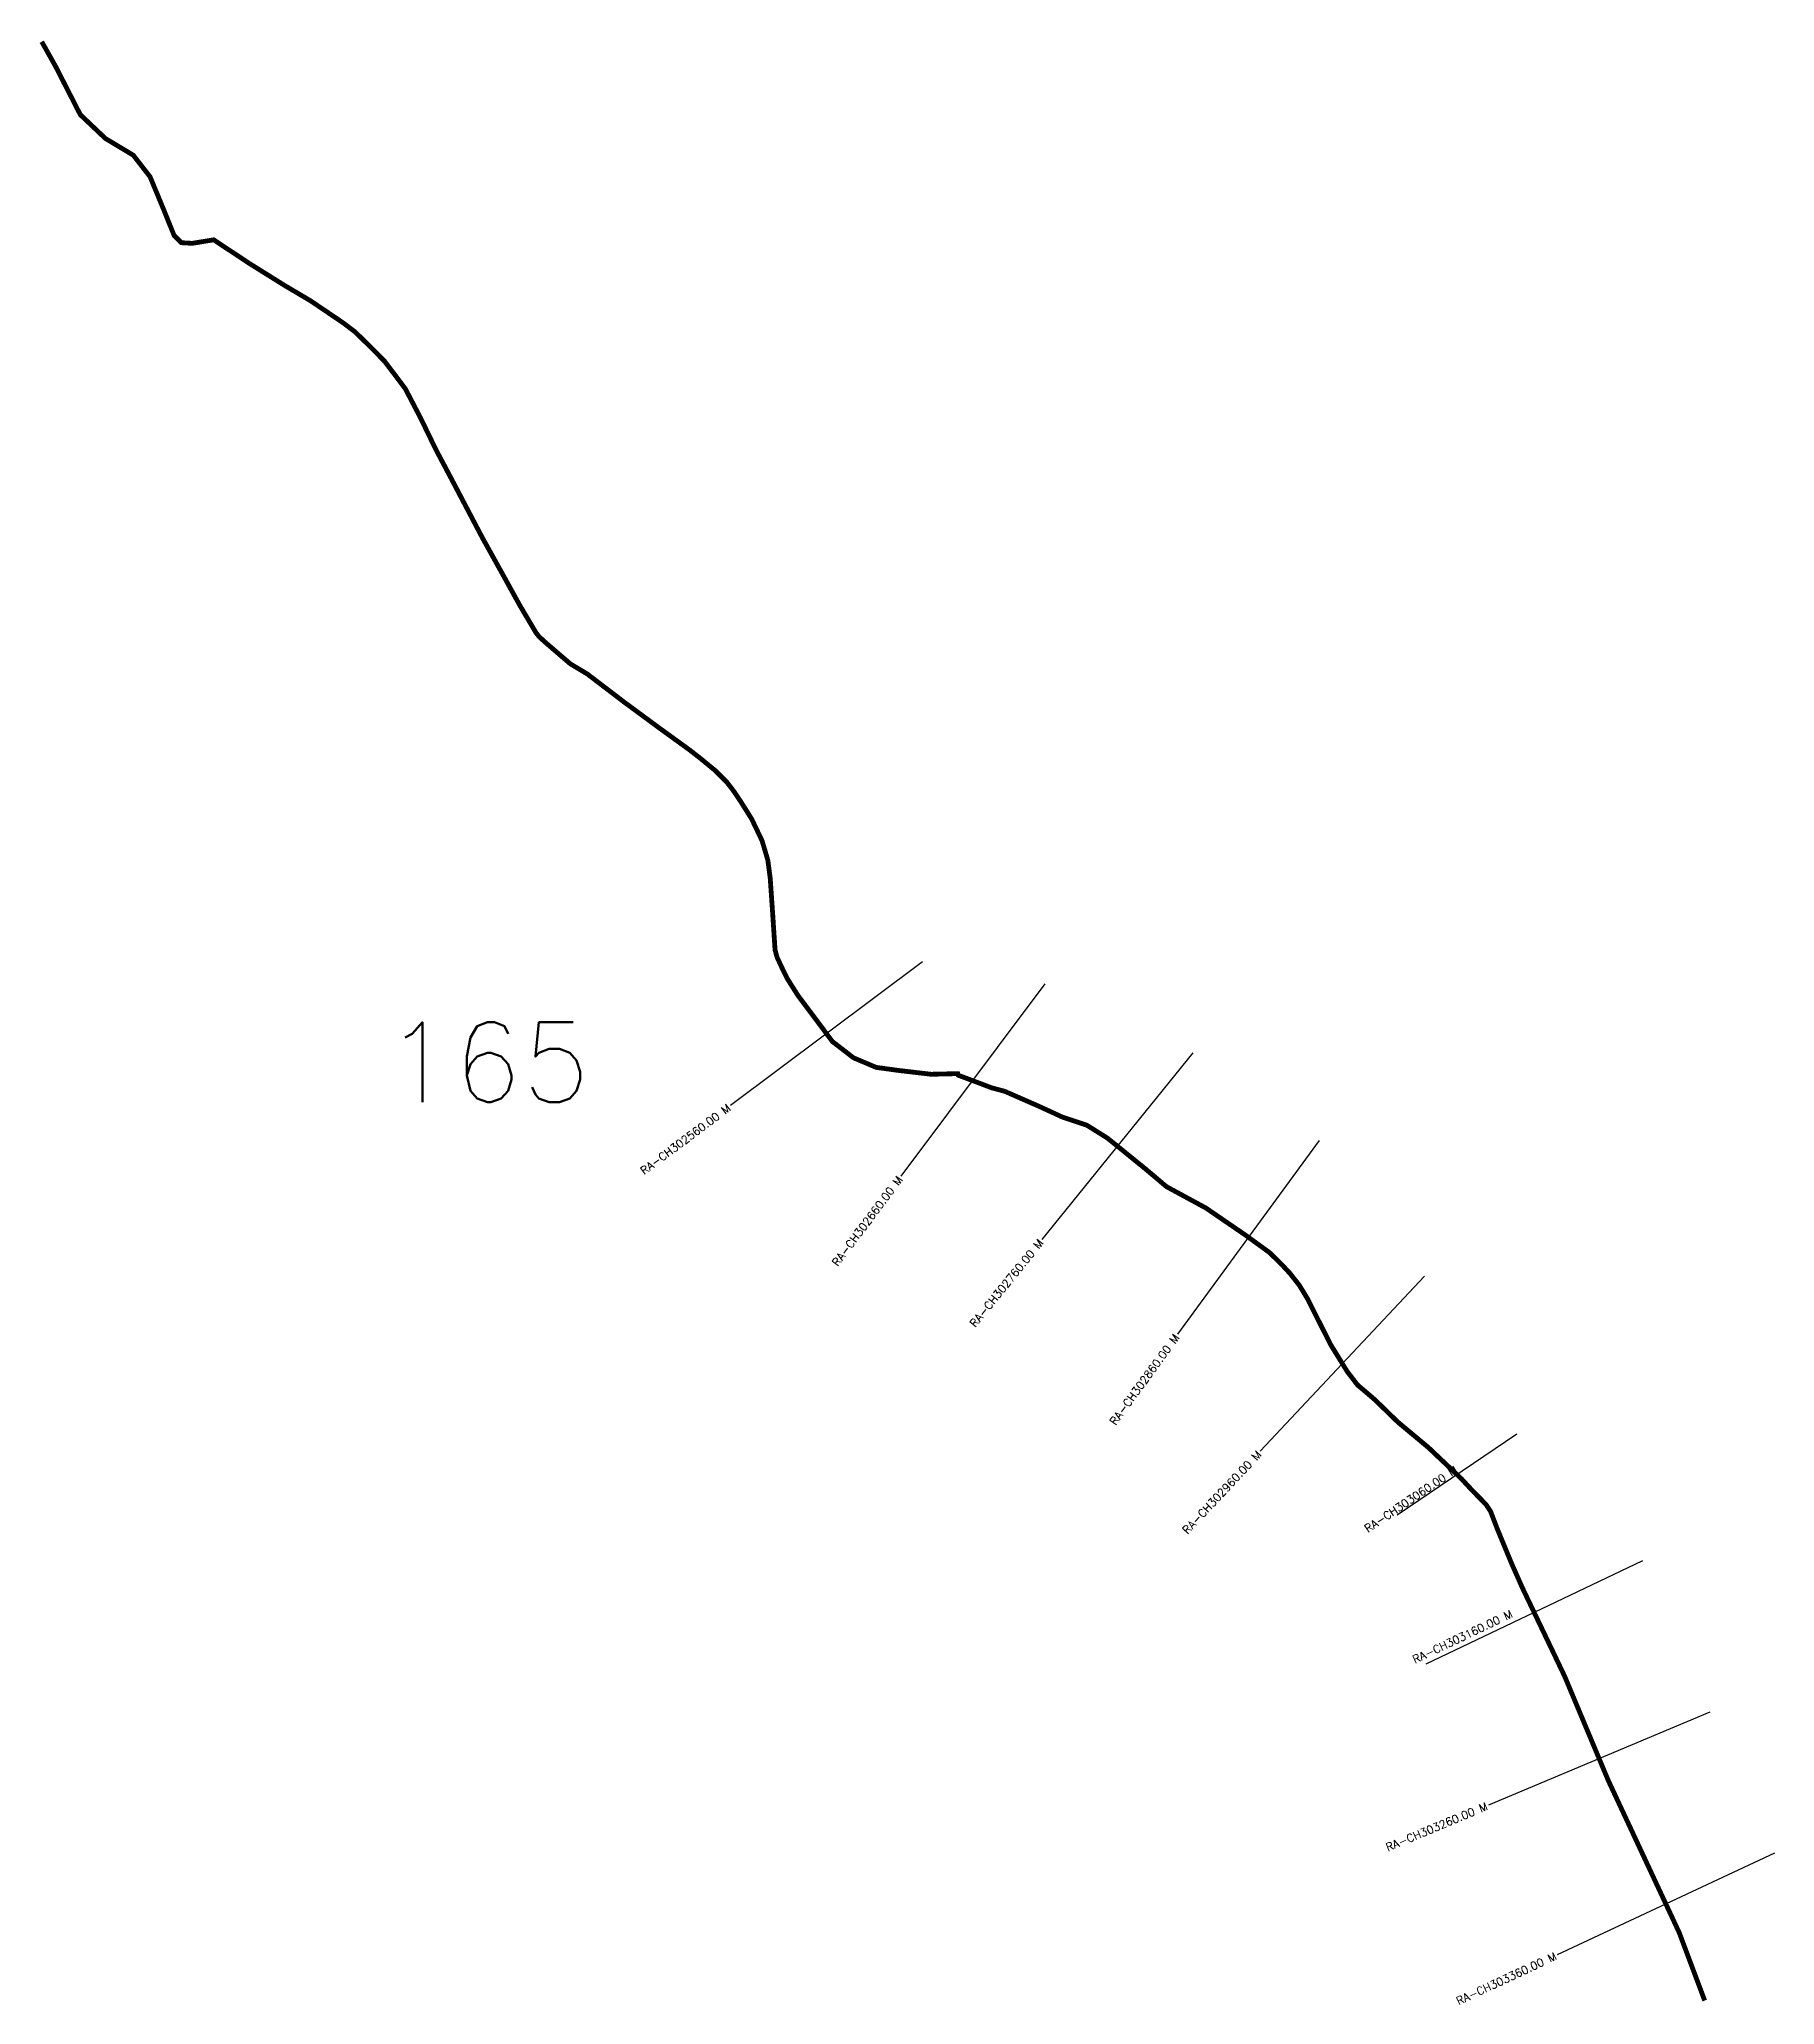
# Model space of a CAD drawing. Header units: metres. Extents: x 283999 to 293387, y 2012948 to 2017487.
# Drawn here: x 283999 to 285083, y 2014370 to 2015598 of the extents above; entities that cross this region are included whole.
import ezdxf
from ezdxf.enums import TextEntityAlignment as Align

# ---------------------------------------------------------------- set-up
doc = ezdxf.new("R2010")
doc.units = ezdxf.units.M
for name, color, linetype in [('ARTIFICIALLY PROTECTED', 4, 'Continuous'), ('CS', 134, 'Continuous'), ('CSMark', 6, 'Continuous')]:
    doc.layers.add(name, color=color, linetype=linetype)
doc.styles.get("Standard").update_dxf_attribs({"font": 'simplex.shx'})

msp = doc.modelspace()

# ---------------------------------------------------------------- texts
at = {"insert": (284214.4, 2014983.7), "char_height": 50, "attachment_point": 1}
msp.add_mtext_dynamic_manual_height_columns('165', width=84.374, gutter_width=1, heights=[74.2], dxfattribs=at)
at = {"layer": 'CSMark'}
for s, rotation, p in [('RA-CH302560.00 M', 36.8089, (284429.7, 2014931)), ('RA-CH302660.00 M', 53.1474, (284536.5, 2014886.8)), ('RA-CH302760.00 M', 50.9777, (284624.5, 2014847.2)), ('RA-CH302860.00 M', 53.8418, (284709.4, 2014788)), ('RA-CH302960.00 M', 46.795, (284761, 2014714.9)), ('RA-CH303060.00 M', 34.0844, (284884, 2014704.8)), ('RA-CH303160.00 M', 25.5228, (284918.8, 2014614.5)), ('RA-CH303260.00 M', 22.7604, (284903.3, 2014494.2)), ('RA-CH303360.00 M', 25.0317, (284946.3, 2014400.6))]:
    msp.add_text(s, height=5, rotation=rotation, dxfattribs=at).set_placement(p, align=Align.MIDDLE_RIGHT)

# ---------------------------------------------------------------- linework, layer by layer
at = {"layer": 'ARTIFICIALLY PROTECTED', "const_width": 3, "flags": 128}
msp.add_lwpolyline([(284000.1, 2015596.4), (284008.8, 2015580.9), (284024.2, 2015550.8), (284039.8, 2015536), (284057.3, 2015525.5), (284067.8, 2015512), (284076.1, 2015492), (284082.8, 2015475.4), (284087.4, 2015470.8), (284094.1, 2015470.4), (284107.6, 2015472.6), (284129.3, 2015458.2), (284151.2, 2015444.5), (284168.1, 2015434.5), (284188.5, 2015420.7), (284196, 2015415), (284205.4, 2015405.8), (284214.4, 2015396.7), (284227.3, 2015379.6), (284236.9, 2015361.2), (284246.5, 2015341.4), (284257.1, 2015321.4), (284275.4, 2015286.6), (284286.9, 2015265.9), (284298.7, 2015244.5), (284309, 2015227.1), (284310.8, 2015224.8), (284314.1, 2015221.7), (284330.4, 2015207.7), (284341.2, 2015201.2), (284364.7, 2015183.3), (284386.4, 2015167.3), (284404.8, 2015154), (284411.6, 2015148.7), (284421.1, 2015140.9), (284428.4, 2015133.6), (284433.3, 2015127.1), (284437.2, 2015121.2), (284443.8, 2015110.7), (284450.3, 2015097.1), (284453.9, 2015084.9), (284455.4, 2015073.4), (284456.9, 2015051.7), (284458.4, 2015028.9), (284459.7, 2015024.2), (284462.5, 2015018.2), (284464.2, 2015014.7), (284465.9, 2015011.2), (284468.6, 2015006.9), (284472.8, 2015000.3), (284485.7, 2014983.1), (284494.2, 2014971.7), (284507.4, 2014961.5), (284521.6, 2014955.5), (284535.5, 2014953.6), (284555.9, 2014951.2), (284572.6, 2014951.6), (284572.9, 2014950.6), (284593.9, 2014942.7), (284601.8, 2014940.6), (284623.1, 2014931.3), (284638.1, 2014924.4), (284653.2, 2014919.4), (284666, 2014911.4), (284673.7, 2014905.2), (284690.1, 2014891.9), (284703, 2014881), (284727.7, 2014867.6), (284752.1, 2014850.9), (284767.3, 2014839.9), (284774.7, 2014832.7), (284780.2, 2014826.8), (284786.1, 2014819.3), (284791.3, 2014810.7), (284805.6, 2014782.3), (284816.1, 2014765.3), (284822.4, 2014757.1), (284833.1, 2014748), (284847.6, 2014733.9), (284866.8, 2014717.9), (284887.5, 2014698.3), (284893.6, 2014691.7), (284902.8, 2014682.3), (284905.6, 2014678), (284909.9, 2014666.8), (284918.8, 2014645.3), (284925.5, 2014630.2), (284951.8, 2014575.2), (284979.1, 2014510), (285023.5, 2014414.8), (285039.4, 2014372.4)], dxfattribs=at)
at = {"layer": 'CS'}
for p, q in [((284550.6, 2015021.5), (284430.5, 2014931.6)), ((284627, 2015007.7), (284537.1, 2014887.6)), ((284719.6, 2014964.5), (284625.1, 2014848)), ((284798.5, 2014909.9), (284710, 2014788.8)), ((284864.3, 2014825), (284761.6, 2014715.6)), ((284922, 2014726.4), (284847.2, 2014675.8)), ((285000.5, 2014647.2), (284865.1, 2014582.6)), ((285042.6, 2014552.6), (284904.3, 2014494.6)), ((285083.1, 2014464.5), (284947.2, 2014401))]:
    msp.add_line(p, q, dxfattribs=at)

msp.set_redraw_order([(e.dxf.handle, doc.entitydb.next_handle()) for e in msp.query("TEXT MTEXT ATTDEF DIMENSION ARC_DIMENSION")])  # texts and dimensions are drawn at this point

doc.saveas('drawing.dxf')
